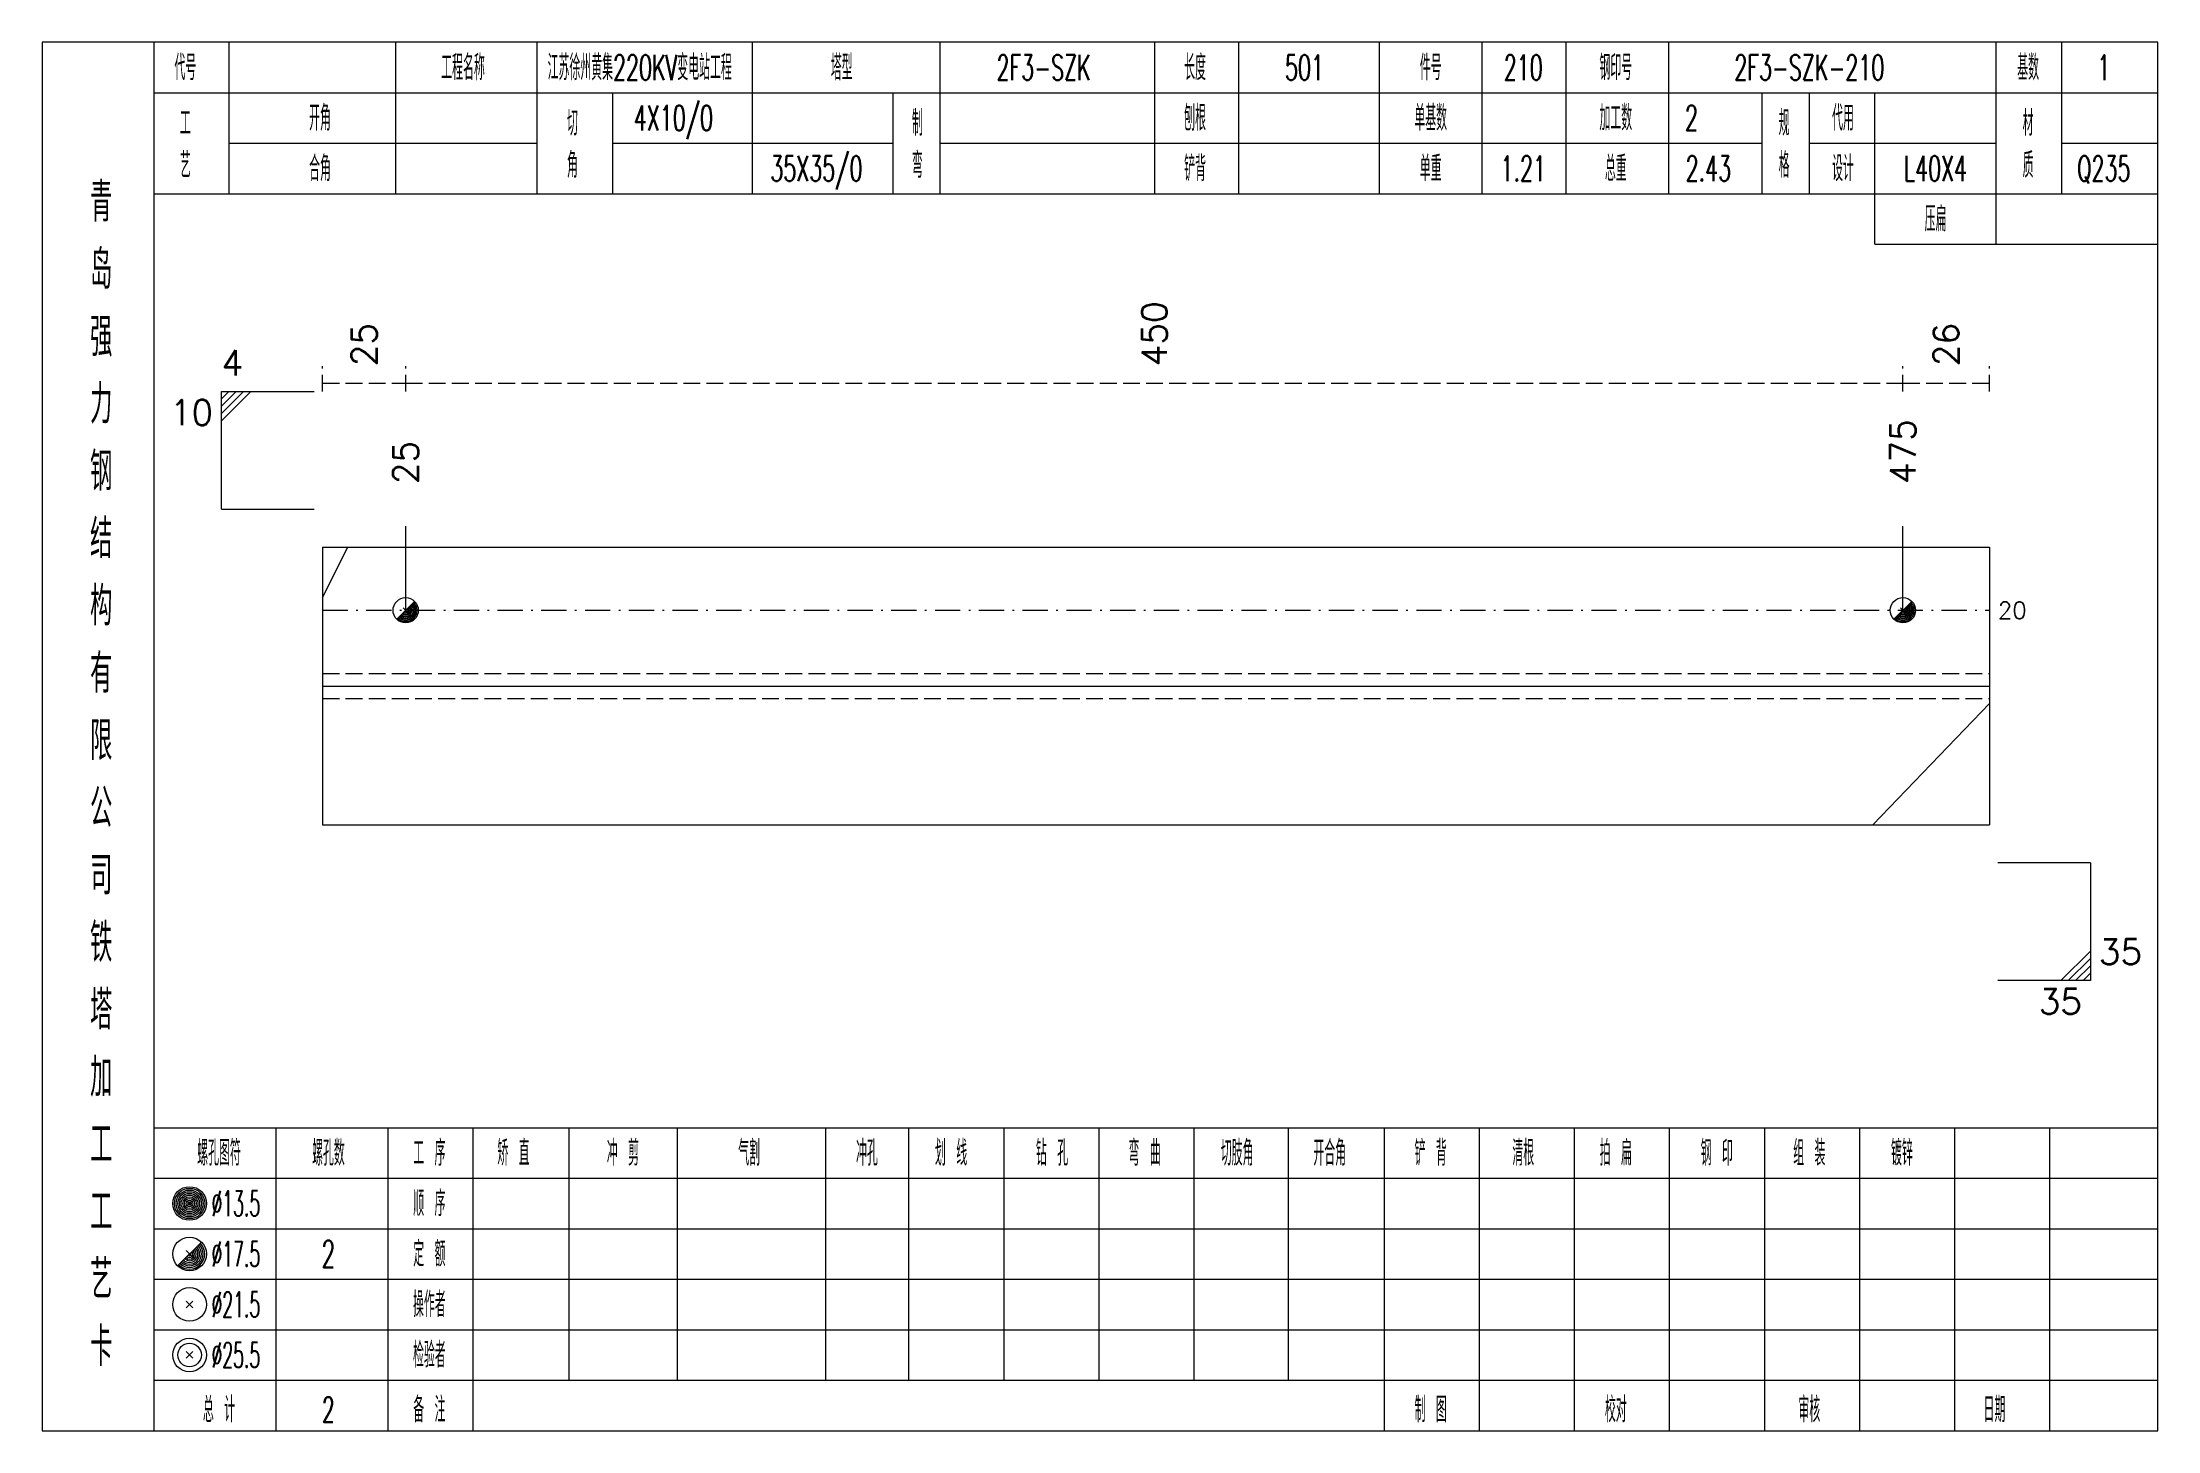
# Model space of a CAD drawing. Extents: x 0 to 4623, y -1159 to 4890.
# Drawn here: x 1557 to 1808.4, y 3600 to 3765 of the extents above; entities that cross this region are included whole.
import ezdxf
from ezdxf.enums import TextEntityAlignment as Align

# ---------------------------------------------------------------- set-up
doc = ezdxf.new("R2010")
doc.units = 0
doc.header["$MEASUREMENT"] = 0
doc.linetypes.add('一点画线', pattern=[5.2, 3, -1, 0.2, -1])
doc.linetypes.add('虚线', pattern=[2.75, 2, -0.75])
doc.layers.get('0').update_dxf_attribs({"linetype": 'CONTINUOUS', "lineweight": 25})
for name, color, linetype, lineweight in [('1', 7, 'CONTINUOUS', 25), ('4', 7, 'CONTINUOUS', 25), ('5', 7, 'CONTINUOUS', 25)]:
    doc.layers.add(name, color=color, linetype=linetype, lineweight=lineweight)
doc.styles.get("Standard").update_dxf_attribs({"font": 'simplex.shx', "width": 0.7, "height": 3, "bigfont": 'gbhzfs.shx'})

msp = doc.modelspace()

# ---------------------------------------------------------------- texts
at = {"color": 8, "linetype": 'Continuous', "lineweight": 9}
for s, p in [('450', (1689.152, 3726.5)), ('25', (1595.243, 3726.5)), ('26', (1783.26, 3726.5))]:
    msp.add_text(s, height=3, rotation=90, dxfattribs=at).set_placement(p, align=Align.MIDDLE_LEFT)
at = {"color": 7, "linetype": 'Continuous', "lineweight": 13}
for s, p in [('4', (1578.3, 3724.5)), ('35', (1801.4, 3654.5))]:
    msp.add_text(s, height=3, dxfattribs=at).set_placement(p, align=Align.BOTTOM_LEFT)
for s, p in [('10', (1577.3, 3722.5)), ('35', (1799.4, 3652.5))]:
    msp.add_text(s, height=3, dxfattribs=at).set_placement(p, align=Align.TOP_RIGHT)
for s, p in [('475', (1778.119, 3712.5)), ('25', (1600.185, 3712.5))]:
    msp.add_text(s, height=3, rotation=90, dxfattribs=at).set_placement(p, align=Align.MIDDLE_LEFT)
msp.add_text('20', height=2, dxfattribs=at).set_placement((1789.4, 3697.5), align=Align.MIDDLE_LEFT)
at = {"layer": '4', "color": 1, "linetype": 'Continuous', "lineweight": 13}
for s, height, width, p in [('代号', 3, 0.6, (1574, 3762)), ('工程名称', 3, 0.6, (1607, 3762)), ('江苏徐州黄集220KV变电站工程', 3, 0.6, (1628, 3762)), ('塔型', 3, 0.6, (1652, 3762)), ('2F3-SZK', 3, 0.6, (1676, 3762)), ('长度', 3, 0.6, (1694, 3762)), ('501', 3, 0.6, (1707, 3762)), ('件号', 3, 0.6, (1722, 3762)), ('210', 3, 0.6, (1733, 3762)), ('钢印号', 3, 0.6, (1744, 3762)), ('2F3-SZK-210', 3, 0.6, (1767, 3762)), ('基数', 3, 0.6, (1793, 3762)), ('1', 3, 0.6, (1802, 3762)), ('工', 3, 0.6, (1574, 3755.4)), ('开角', 3, 0.6, (1590, 3756)), ('切', 3, 0.6, (1620, 3755.4)), ('4X10/0', 3, 0.6, (1632, 3756)), ('制', 3, 0.6, (1661, 3755.4)), ('刨根', 3, 0.6, (1694, 3756)), ('单基数', 3, 0.6, (1722, 3756)), ('加工数', 3, 0.6, (1744, 3756)), ('2', 3, 0.6, (1753, 3756)), ('规', 3, 0.6, (1764, 3755.4)), ('代用', 3, 0.6, (1771, 3756)), ('材', 3, 0.6, (1793, 3755.4)), ('艺', 3, 0.6, (1574, 3750.4)), ('合角', 3, 0.6, (1590, 3750)), ('角', 3, 0.6, (1620, 3750.4)), ('35X35/0', 3, 0.6, (1649, 3750)), ('弯', 3, 0.6, (1661, 3750.4)), ('铲背', 3, 0.6, (1694, 3750)), ('单重', 3, 0.6, (1722, 3750)), ('1.21', 3, 0.6, (1733, 3750)), ('总重', 3, 0.6, (1744, 3750)), ('2.43', 3, 0.6, (1755, 3750)), ('格', 3, 0.6, (1764, 3750.4)), ('设计', 3, 0.6, (1771, 3750)), ('L40X4', 3, 0.6, (1782, 3750)), ('质', 3, 0.6, (1793, 3750.4)), ('Q235', 3, 0.6, (1802, 3750)), ('青', 4.6, 0.8, (1564, 3746)), ('压扁', 3, 0.6, (1782, 3744)), ('岛', 4.6, 0.8, (1564, 3738)), ('强', 4.6, 0.8, (1564, 3730)), ('力', 4.6, 0.8, (1564, 3722)), ('钢', 4.6, 0.8, (1564, 3714)), ('结', 4.6, 0.8, (1564, 3706)), ('构', 4.6, 0.8, (1564, 3698)), ('有', 4.6, 0.8, (1564, 3690)), ('限', 4.6, 0.8, (1564, 3682)), ('公', 4.6, 0.8, (1564, 3674)), ('司', 4.6, 0.8, (1564, 3666)), ('铁', 4.6, 0.8, (1564, 3658)), ('塔', 4.6, 0.8, (1564, 3650)), ('加', 4.6, 0.8, (1564, 3642)), ('工', 4.6, 0.8, (1564, 3634)), ('螺孔图符', 3, 0.6, (1578, 3633)), ('螺孔数', 3, 0.6, (1591, 3633)), ('工 序', 3, 0.6, (1603, 3633)), ('矫 直', 3, 0.6, (1613, 3633)), ('冲 剪', 3, 0.6, (1626, 3633)), ('气割', 3, 0.6, (1641, 3633)), ('冲孔', 3, 0.6, (1655, 3633)), ('划 线', 3, 0.6, (1665, 3633)), ('钻 孔', 3, 0.6, (1677, 3633)), ('弯 曲', 3, 0.6, (1688, 3633)), ('切肢角', 3, 0.6, (1699, 3633)), ('开合角', 3, 0.6, (1710, 3633)), ('铲 背', 3, 0.6, (1722, 3633)), ('清根', 3, 0.6, (1733, 3633)), ('拍 扁', 3, 0.6, (1744, 3633)), ('钢 印', 3, 0.6, (1756, 3633)), ('组 装', 3, 0.6, (1767, 3633)), ('镀锌', 3, 0.6, (1778, 3633)), ('工', 4.6, 0.8, (1564, 3626)), ('%%C13.5', 3, 0.5, (1580, 3627)), ('顺 序', 3, 0.6, (1603, 3627)), ('定 额', 3, 0.6, (1603, 3621)), ('艺', 4.6, 0.8, (1564, 3618)), ('%%C17.5', 3, 0.5, (1580, 3621)), ('2', 3.2, 0.6, (1591, 3621)), ('%%C21.5', 3, 0.5, (1580, 3615)), ('操作者', 3, 0.6, (1603, 3615)), ('卡', 4.6, 0.8, (1564, 3610)), ('%%C25.5', 3, 0.5, (1580, 3609)), ('检验者', 3, 0.6, (1603, 3609)), ('总 计', 3, 0.6, (1578, 3602.5)), ('2', 3, 0.6, (1591, 3602.5)), ('备 注', 3, 0.6, (1603, 3602.5)), ('制 图', 3, 0.6, (1722, 3602.5)), ('校对', 3, 0.6, (1744, 3602.5)), ('审核', 3, 0.6, (1767, 3602.5)), ('日期', 3, 0.6, (1789, 3602.5))]:
    msp.add_text(s, height=height, dxfattribs=dict(at, width=width)).set_placement(p, align=Align.MIDDLE_CENTER)

# ---------------------------------------------------------------- blocks, each defined once
blk = doc.blocks.new('孔17.5')
at = {"layer": '5', "color": 7, "linetype": 'Continuous', "lineweight": 13}
for p, q in [((-0.707, -0.707), (0.707, 0.707)), ((-0.2, 0.2), (0.2, -0.2))]:
    blk.add_line(p, q, dxfattribs=at)
blk.add_circle((0, 0), 1, dxfattribs=at)
for radius in [0.9, 0.8, 0.7, 0.6, 0.5, 0.4, 0.3, 0.2, 0.1]:
    blk.add_arc((0, 0), radius, 225, 45, dxfattribs=at)

# ---------------------------------------------------------------- linework, layer by layer
at = {"color": 8, "linetype": '虚线', "lineweight": 9}
for p, q in [((1590.3, 3723.5), (1590.3, 3726.5)), ((1600.185, 3723.5), (1600.185, 3726.5)), ((1600.185, 3723.5), (1600.185, 3726.5)), ((1778.119, 3723.5), (1778.119, 3726.5)), ((1778.119, 3723.5), (1778.119, 3726.5)), ((1788.4, 3723.5), (1788.4, 3726.5)), ((1590.3, 3724.5), (1600.185, 3724.5)), ((1600.185, 3724.5), (1778.119, 3724.5)), ((1778.119, 3724.5), (1788.4, 3724.5))]:
    msp.add_line(p, q, dxfattribs=at)
at = {"color": 7, "linetype": 'Continuous', "lineweight": 13}
for p, q in [((1578.3, 3723.5), (1589.3, 3723.5)), ((1578.3, 3709.5), (1578.3, 3723.5)), ((1579.175, 3723.5), (1578.3, 3722.625)), ((1580.05, 3723.5), (1578.3, 3721.75)), ((1580.925, 3723.5), (1578.3, 3720.875)), ((1581.8, 3723.5), (1578.3, 3720)), ((1578.3, 3709.5), (1589.3, 3709.5)), ((1600.185, 3697.5), (1600.185, 3707.5)), ((1778.119, 3697.5), (1778.119, 3707.5)), ((1590.3, 3699), (1593.3, 3705)), ((1788.4, 3686.438), (1774.561, 3672)), ((1800.4, 3667.5), (1789.4, 3667.5)), ((1800.4, 3667.5), (1800.4, 3653.5)), ((1796.9, 3653.5), (1800.4, 3657)), ((1797.775, 3653.5), (1800.4, 3656.125)), ((1800.4, 3653.5), (1789.4, 3653.5)), ((1798.65, 3653.5), (1800.4, 3655.25)), ((1799.525, 3653.5), (1800.4, 3654.375))]:
    msp.add_line(p, q, dxfattribs=at)
at = {"color": 7, "linetype": 'Continuous', "lineweight": 18}
for p, q in [((1590.3, 3705), (1590.3, 3672)), ((1590.3, 3705), (1788.4, 3705)), ((1788.4, 3705), (1788.4, 3672)), ((1590.3, 3688.5), (1788.4, 3688.5))]:
    msp.add_line(p, q, dxfattribs=at)
at = {"color": 3, "linetype": '一点画线', "lineweight": 13}
msp.add_line((1590.3, 3697.5), (1788.4, 3697.5), dxfattribs=at)
at = {"color": 1, "linetype": '虚线', "lineweight": 18}
for p, q in [((1590.3, 3690), (1788.4, 3690)), ((1590.3, 3687), (1788.4, 3687))]:
    msp.add_line(p, q, dxfattribs=at)
at = {"layer": '1', "color": 7, "linetype": 'Continuous', "lineweight": 18}
msp.add_line((1590.3, 3672), (1788.4, 3672), dxfattribs=at)
at = {"layer": '4', "color": 1, "linetype": 'Continuous', "lineweight": 18}
for p, q in [((1570.3, 3600), (1570.3, 3765)), ((1579.2, 3747), (1579.2, 3765)), ((1599, 3747), (1599, 3765)), ((1615.8, 3747), (1615.8, 3765)), ((1641.4, 3747), (1641.4, 3765)), ((1663.7, 3747), (1663.7, 3765)), ((1689.2, 3747), (1689.2, 3765)), ((1699.2, 3747), (1699.2, 3765)), ((1715.9, 3747), (1715.9, 3765)), ((1728.1, 3747), (1728.1, 3765)), ((1738.1, 3747), (1738.1, 3765)), ((1750.3, 3747), (1750.3, 3765)), ((1789.2, 3741), (1789.2, 3765)), ((1797, 3747), (1797, 3765)), ((1570.3, 3759), (1808.4, 3759)), ((1624.8, 3747), (1624.8, 3759)), ((1658.1, 3747), (1658.1, 3759)), ((1761.4, 3747), (1761.4, 3759)), ((1767, 3747), (1767, 3759)), ((1774.8, 3741), (1774.8, 3759)), ((1579.2, 3753), (1615.8, 3753)), ((1624.8, 3753), (1658.1, 3753)), ((1663.7, 3753), (1761.4, 3753)), ((1767, 3753), (1789.2, 3753)), ((1797, 3753), (1808.4, 3753)), ((1570.3, 3747), (1808.4, 3747)), ((1774.8, 3741), (1808.4, 3741)), ((1570.3, 3636), (1808.4, 3636)), ((1584.8, 3600), (1584.8, 3636)), ((1598.1, 3600), (1598.1, 3636)), ((1608.2, 3600), (1608.2, 3636)), ((1619.6, 3606), (1619.6, 3636)), ((1632.5, 3606), (1632.5, 3636)), ((1650.1, 3606), (1650.1, 3636)), ((1660, 3606), (1660, 3636)), ((1671.3, 3606), (1671.3, 3636)), ((1682.6, 3606), (1682.6, 3636)), ((1693.9, 3606), (1693.9, 3636)), ((1705.1, 3606), (1705.1, 3636)), ((1716.5, 3606), (1716.5, 3636)), ((1727.8, 3606), (1727.8, 3636)), ((1739.1, 3606), (1739.1, 3636)), ((1750.4, 3606), (1750.4, 3636)), ((1761.7, 3606), (1761.7, 3636)), ((1773, 3606), (1773, 3636)), ((1784.3, 3606), (1784.3, 3636)), ((1795.6, 3606), (1795.6, 3636)), ((1570.3, 3630), (1808.4, 3630)), ((1570.3, 3624), (1808.4, 3624)), ((1570.3, 3618), (1808.4, 3618)), ((1570.3, 3612), (1808.4, 3612)), ((1570.3, 3606), (1808.4, 3606)), ((1716.5, 3600), (1716.5, 3606)), ((1727.8, 3600), (1727.8, 3606)), ((1739.1, 3600), (1739.1, 3606)), ((1750.4, 3600), (1750.4, 3606)), ((1761.7, 3600), (1761.7, 3606)), ((1773, 3600), (1773, 3606)), ((1784.3, 3600), (1784.3, 3606)), ((1795.6, 3600), (1795.6, 3606))]:
    msp.add_line(p, q, dxfattribs=at)
at = {"layer": '4', "color": 7, "linetype": 'Continuous', "lineweight": 13}
for p, q in [((1574.3, 3626.8), (1574.7, 3627.2)), ((1574.7, 3626.8), (1574.3, 3627.2)), ((1573.086, 3619.586), (1575.914, 3622.414)), ((1574.1, 3621.4), (1574.9, 3620.6)), ((1574.1, 3614.6), (1574.9, 3615.4)), ((1574.1, 3615.4), (1574.9, 3614.6)), ((1574.1, 3608.6), (1574.9, 3609.4)), ((1574.1, 3609.4), (1574.9, 3608.6))]:
    msp.add_line(p, q, dxfattribs=at)
at = {"layer": '4', "color": 1, "linetype": 'Continuous', "lineweight": 18}
msp.add_lwpolyline([(1557, 3765), (1557, 3600), (1808.4, 3600), (1808.4, 3765)], close=True, dxfattribs=at)
at = {"layer": '4', "color": 7, "linetype": 'Continuous', "lineweight": 13}
for centre, radius in [((1574.5, 3627), 2), ((1574.5, 3627), 1.8), ((1574.5, 3627), 1.6), ((1574.5, 3627), 1.4), ((1574.5, 3627), 1.2), ((1574.5, 3627), 1), ((1574.5, 3627), 0.8), ((1574.5, 3627), 0.6), ((1574.5, 3627), 0.4), ((1574.5, 3627), 0.2), ((1574.5, 3621), 2), ((1574.5, 3615), 2), ((1574.5, 3609), 2), ((1574.5, 3609), 1.4)]:
    msp.add_circle(centre, radius, dxfattribs=at)
for radius in [1.8, 1.6, 1.4, 1.2, 1, 0.8, 0.6, 0.4, 0.2]:
    msp.add_arc((1574.5, 3621), radius, 225, 45, dxfattribs=at)

# ---------------------------------------------------------------- block references
at = {"color": 7, "linetype": 'Continuous', "lineweight": 13, "xscale": 1.5, "yscale": 1.5, "zscale": 1.5}
for p in [(1600.185, 3697.5), (1778.119, 3697.5)]:
    msp.add_blockref('孔17.5', p, dxfattribs=at)

msp.set_redraw_order([(e.dxf.handle, doc.entitydb.next_handle()) for e in msp.query("TEXT MTEXT ATTDEF DIMENSION ARC_DIMENSION")])  # texts and dimensions are drawn at this point

doc.saveas('drawing.dxf')
